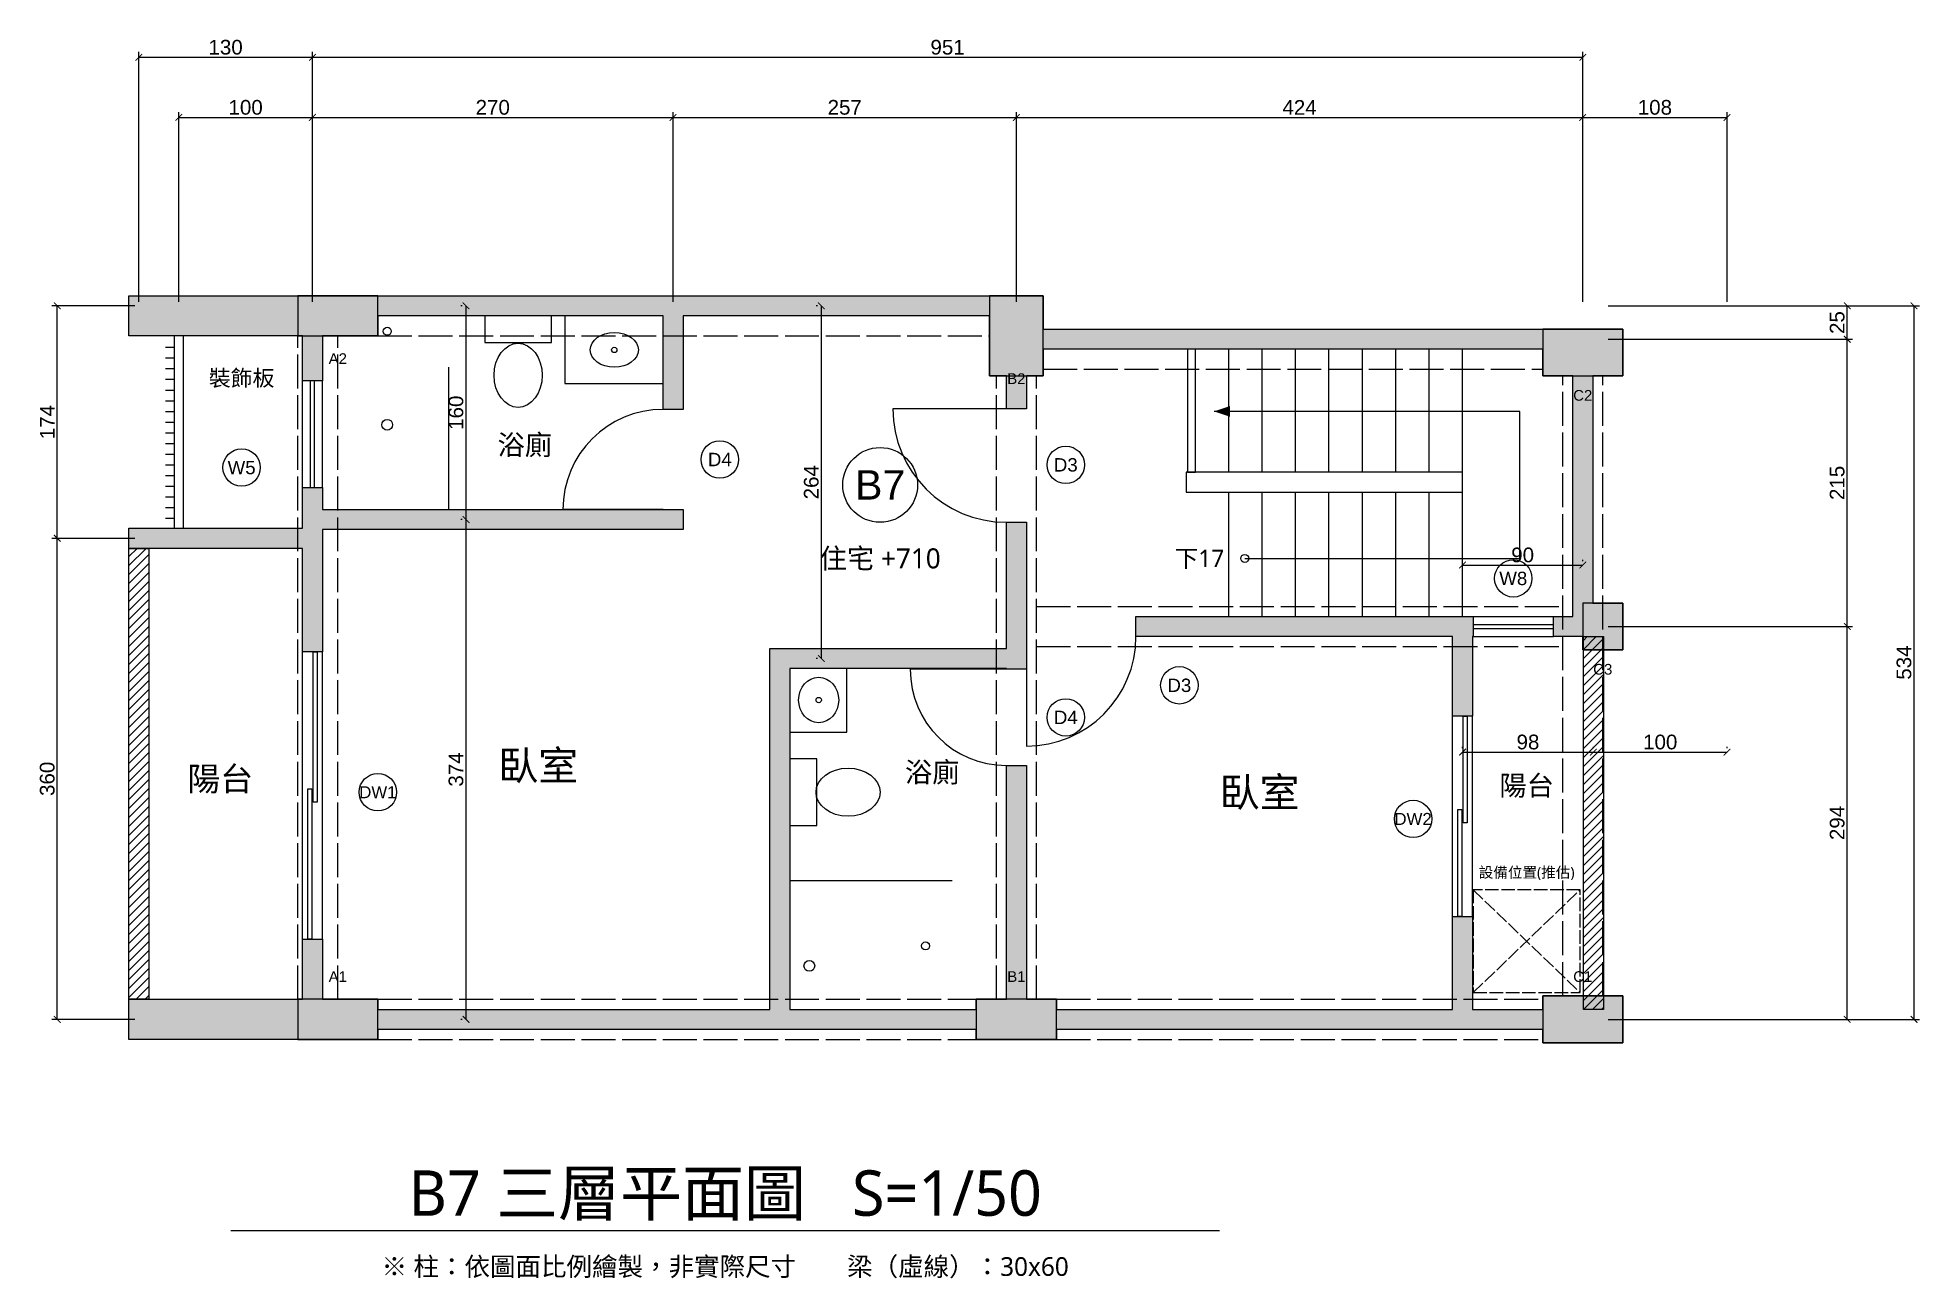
# Model space of a CAD drawing. Header units: centimetres. Extents: x -75 to 5344, y -456 to 775.
# Drawn here: x 3935 to 5344, y -194 to 735 of the extents above; entities that cross this region are included whole.
import ezdxf
from ezdxf.enums import TextEntityAlignment as Align

# ---------------------------------------------------------------- set-up
doc = ezdxf.new("R2010")
doc.units = ezdxf.units.CM
doc.header["$LTSCALE"] = 8
doc.linetypes.add('DASHED', pattern=[1.524, 1.27, -0.254])
for name, color, linetype in [('A-ANNO-DIMS', 1, 'Continuous'), ('A-ANNO-TAG', 2, 'Continuous'), ('A-ANNO-TEXT', 7, 'Continuous'), ('A-DOOR', 3, 'Continuous'), ('A-FIXT', 6, 'Continuous'), ('A-HIDDEN', 8, 'DASHED'), ('A-STAIR', 2, 'Continuous'), ('A-TITLE', 7, 'Continuous'), ('A-WALL', 7, 'Continuous'), ('A-WALL-LOW', 4, 'Continuous'), ('A-WALL-PATT', 8, 'Continuous'), ('A-WIND', 4, 'Continuous'), ('S-BEAM', 8, 'DASHED'), ('S-COLS', 7, 'Continuous'), ('S-COLS-PATT', 250, 'Continuous')]:
    doc.layers.add(name, color=color, linetype=linetype)
doc.styles.add('CHT', font='msjh.ttc')
doc.styles.add('DIMTXT', font='arial.ttf')
doc.dimstyles.new('ARCH_CM', dxfattribs={"dimtxt": 11, "dimasz": 5, "dimexe": 4, "dimexo": 3, "dimgap": 2, "dimtad": 1, "dimdec": 0, "dimtxsty": 'DIMTXT', "dimblk": 'ARCHTICK', "dimcen": 2.5, "dimclrd": 1, "dimclre": 1, "dimclrt": 7, "dimazin": 3, "dimtfac": 1, "dimtmove": 0, "dimatfit": 3})

msp = doc.modelspace()

# ---------------------------------------------------------------- texts
at = {"layer": 'A-ANNO-TAG', "style": 'DIMTXT'}
for s, height, p in [('D4', 10, (4446, 419)), ('W5', 10, (4088, 413)), ('D3', 10, (4705, 415)), ('W8', 10, (5040, 330)), ('D3', 10, (4790, 250)), ('D4', 10, (4705, 226)), ('DW1', 9, (4190, 170)), ('DW2', 9, (4965, 150))]:
    msp.add_text(s, height=height, dxfattribs=at).set_placement(p, align=Align.MIDDLE_CENTER)
at = {"layer": 'A-ANNO-TEXT'}
for s, height, style, p in [('裝飾板', 12, 'CHT', (4088, 480)), ('浴廁', 15, 'CHT', (4300, 430)), ('B7', 22, 'DIMTXT', (4566, 400)), ('住宅 +710', 15, 'CHT', (4566, 345)), ('臥室', 22, 'CHT', (4310, 190)), ('陽台', 18, 'CHT', (4072, 180)), ('浴廁', 15, 'CHT', (4605, 185)), ('臥室', 22, 'CHT', (4850, 170)), ('陽台', 15, 'CHT', (5050, 175))]:
    msp.add_text(s, height=height, dxfattribs=dict(at, style=style)).set_placement(p, align=Align.MIDDLE_CENTER)
at = {"layer": 'A-FIXT', "style": 'CHT'}
msp.add_text('設備位置(推估)', height=8, dxfattribs=at).set_placement((5050, 110), align=Align.MIDDLE_CENTER)
at = {"layer": 'A-STAIR', "style": 'CHT'}
msp.add_text('下17', height=13, dxfattribs=at).set_placement((4805, 345), align=Align.MIDDLE_CENTER)
at = {"layer": 'A-TITLE', "style": 'CHT'}
for s, height, p in [('B7 三層平面圖   S=1/50', 34, (4450, -130)), ('※ 柱：依圖面比例繪製，非實際尺寸\u3000\u3000梁（虛線）：30x60', 14, (4450, -185))]:
    msp.add_text(s, height=height, dxfattribs=at).set_placement(p, align=Align.MIDDLE_CENTER)
at = {"layer": 'S-COLS', "style": 'DIMTXT'}
for s, p in [('A2', (4160, 494.5)), ('B2', (4668, 479.5)), ('C2', (5092, 467)), ('C3', (5107, 262)), ('A1', (4160, 32)), ('B1', (4668, 32)), ('C1', (5092, 32))]:
    msp.add_text(s, height=8, dxfattribs=at).set_placement(p, align=Align.MIDDLE_CENTER)

# ---------------------------------------------------------------- blocks, each defined once
blk = doc.blocks.new('_ARCHTICK')
at = {"color": 0, "linetype": 'BYBLOCK', "const_width": 0.15}
blk.add_lwpolyline([(-0.5, -0.5), (0.5, 0.5)], dxfattribs=at)

# ---------------------------------------------------------------- dimensions: what is measured, and where the dimension line sits
at = {"layer": 'A-ANNO-DIMS'}
for base, p1, p2 in [((4011, 720), (4011, 534), (4141, 534)), ((4141, 720), (4141, 534), (5092, 534)), ((4041, 675), (4041, 534), (4141, 534)), ((4141, 675), (4141, 534), (4411, 534)), ((4411, 675), (4411, 534), (4668, 534)), ((4668, 675), (4668, 534), (5092, 534)), ((5092, 675), (5092, 534), (5200, 534)), ((5002, 340), (5002, 340), (5092, 340)), ((5002, 200), (5002, 200), (5100, 200)), ((5100, 200), (5100, 200), (5200, 200))]:
    msp.add_linear_dim(base=base, p1=p1, p2=p2, dimstyle='ARCH_CM', dxfattribs=at).render()
for base, p1, p2 in [((3950, 360), (4011, 360), (4011, 534)), ((4256, 374), (4256, 374), (4256, 534)), ((4522, 270), (4522, 270), (4522, 534)), ((5290, 509), (5108, 509), (5108, 534)), ((5340, 0), (5108, 0), (5108, 534)), ((5290, 294), (5108, 294), (5108, 509)), ((4256, 0), (4256, 0), (4256, 374)), ((3950, 0), (4011, 0), (4011, 360)), ((5290, 0), (5108, 0), (5108, 294))]:
    msp.add_linear_dim(base=base, p1=p1, p2=p2, angle=90, dimstyle='ARCH_CM', dxfattribs=at).render()

# ---------------------------------------------------------------- hatches: boundary and pattern name
at = {"layer": 'A-WALL-LOW'}
h = msp.add_hatch(dxfattribs=at)
h.set_pattern_fill('ANSI31', scale=1.5)
h.paths.add_polyline_path([(4003.5, 352.5), (4018.5, 352.5), (4018.5, 15), (4003.5, 15)])
h = msp.add_hatch(dxfattribs=at)
h.set_pattern_fill('ANSI31', scale=1.5)
h.paths.add_polyline_path([(5092.5, 286.5), (5107.5, 286.5), (5107.5, 7.5), (5092.5, 7.5)])
at = {"layer": 'A-WALL-PATT'}
for points in [[(4133.5, 511.5), (4003.5, 511.5), (4003.5, 541.5), (4688, 541.5), (4688, 516.5), (5122, 516.5), (5122, 481.5), (5099.5, 481.5), (5099.5, 311.5), (5122, 311.5), (5122, 276.5), (5092, 276.5), (5092, 286.5), (5070, 286.5), (5070, 301.5), (5084.5, 301.5), (5084.5, 481.5), (5062, 481.5), (5062, 501.5), (4688, 501.5), (4688, 481.5), (4675.5, 481.5), (4675.5, 457), (4660.5, 457), (4660.5, 481.5), (4648, 481.5), (4648, 526.5), (4418.5, 526.5), (4418.5, 456.5), (4403.5, 456.5), (4403.5, 526.5), (4190, 526.5), (4190, 511.5), (4148.5, 511.5), (4148.5, 478), (4133.5, 478)], [(4133.5, 352.5), (4003.5, 352.5), (4003.5, 367.5), (4133.5, 367.5), (4133.5, 398), (4148.5, 398), (4148.5, 381.5), (4418.5, 381.5), (4418.5, 366.5), (4148.5, 366.5), (4148.5, 275), (4133.5, 275)], [(4003.5, 15), (4133.5, 15), (4133.5, 60), (4148.5, 60), (4148.5, 15), (4190, 15), (4190, 7.5), (4483.5, 7.5), (4483.5, 277.5), (4660.5, 277.5), (4660.5, 372), (4675.5, 372), (4675.5, 262), (4660.5, 262), (4660.5, 262.5), (4498.5, 262.5), (4498.5, 7.5), (4638, 7.5), (4638, 15), (4660.5, 15), (4660.5, 190), (4675.5, 190), (4675.5, 15), (4698, 15), (4698, 7.5), (4994.5, 7.5), (4994.5, 77), (5009.5, 77), (5009.5, 7.5), (5062, 7.5), (5062, 17.5), (5122, 17.5), (5122, -17.5), (5062, -17.5), (5062, -7.5), (4698, -7.5), (4698, -15), (4638, -15), (4638, -7.5), (4190, -7.5), (4190, -15), (4003.5, -15)], [(5009.5, 286.5), (5009.5, 227), (4994.5, 227), (4994.5, 286.5), (4757.5, 286.5), (4757.5, 301.5), (5010, 301.5), (5010, 286.5)]]:
    msp.add_hatch(color=8, dxfattribs=at).paths.add_polyline_path(points)
at = {"layer": 'S-COLS-PATT'}
for points in [[(4130, 511.5), (4190, 511.5), (4190, 541.5), (4130, 541.5)], [(4648, 481.5), (4688, 481.5), (4688, 541.5), (4648, 541.5)], [(5062, 481.5), (5122, 481.5), (5122, 516.5), (5062, 516.5)], [(5092, 276.5), (5122, 276.5), (5122, 311.5), (5092, 311.5)], [(4130, -15), (4190, -15), (4190, 15), (4130, 15)], [(4638, -15), (4698, -15), (4698, 15), (4638, 15)], [(5062, -17.5), (5122, -17.5), (5122, 17.5), (5062, 17.5)]]:
    msp.add_hatch(color=250, dxfattribs=at).paths.add_polyline_path(points)

# ---------------------------------------------------------------- linework, layer by layer
at = {"layer": 'A-ANNO-TAG'}
for centre in [(4088, 413), (4446, 419), (4705, 415), (5040, 330), (4790, 250), (4705, 226), (4190, 170), (4965, 150)]:
    msp.add_circle(centre, 14, dxfattribs=at)
at = {"layer": 'A-ANNO-TEXT'}
msp.add_circle((4566, 400), 28, dxfattribs=at)
at = {"layer": 'A-DOOR'}
for p, q in [((4660.5, 457), (4575.5, 457)), ((4403.5, 381.5), (4328.5, 381.5)), ((4675.5, 286.5), (4675.5, 204.5)), ((4660.5, 262), (4588.5, 262))]:
    msp.add_line(p, q, dxfattribs=at)
for centre, radius, start, end in [((4403.5, 381.5), 75, 90, 180), ((4660.5, 457), 85, 180, 270), ((4675.5, 286.5), 82, 270, 0), ((4660.5, 262), 72, 180, 270)]:
    msp.add_arc(centre, radius, start, end, dxfattribs=at)
at = {"layer": 'A-FIXT'}
for p, q in [((4031, 503), (4037.5, 503)), ((4031, 495), (4037.5, 495)), ((4031, 487), (4037.5, 487)), ((4031, 479), (4037.5, 479)), ((4243, 381.5), (4243, 488)), ((4031, 471), (4037.5, 471)), ((4031, 463), (4037.5, 463)), ((4031, 455), (4037.5, 455)), ((4031, 447), (4037.5, 447)), ((4031, 439), (4037.5, 439)), ((4031, 431), (4037.5, 431)), ((4031, 423), (4037.5, 423)), ((4031, 415), (4037.5, 415)), ((4031, 407), (4037.5, 407)), ((4031, 399), (4037.5, 399)), ((4031, 391), (4037.5, 391)), ((4031, 383), (4037.5, 383)), ((4031, 375), (4037.5, 375)), ((4498.5, 104), (4620, 104))]:
    msp.add_line(p, q, dxfattribs=at)
for points in [[(4270, 506.5), (4320, 506.5), (4320, 526.5), (4270, 526.5)], [(4330, 476), (4403.5, 476), (4403.5, 526.5), (4330, 526.5)], [(4037.5, 367.5), (4044.5, 367.5), (4044.5, 511.5), (4037.5, 511.5)], [(4498.5, 215), (4541, 215), (4541, 262.5), (4498.5, 262.5)], [(4498.5, 145), (4518.5, 145), (4518.5, 195), (4498.5, 195)]]:
    msp.add_lwpolyline(points, close=True, dxfattribs=at)
for centre, radius in [((4197, 515), 3), ((4367, 501), 2), ((4197, 445), 4), ((4520, 239), 2), ((4600, 55), 3), ((4513, 40), 4)]:
    msp.add_circle(centre, radius, dxfattribs=at)
for centre, major_axis, ratio in [((4367, 501), (18, 0), 0.722222), ((4295, 482), (0, 24), 0.75), ((4520, 239), (0, 17), 0.882353), ((4542, 170), (24, 0), 0.75)]:
    msp.add_ellipse(centre, major_axis=major_axis, ratio=ratio, dxfattribs=at)
at = {"layer": 'A-HIDDEN'}
for p, q in [((5010, 20), (5090, 97)), ((5010, 97), (5090, 20))]:
    msp.add_line(p, q, dxfattribs=at)
msp.add_lwpolyline([(5010, 20), (5090, 20), (5090, 97), (5010, 97)], close=True, dxfattribs=at)
at = {"layer": 'A-STAIR'}
for p, q in [((4802, 409.5), (4802, 501.5)), ((4827, 409.5), (4827, 501.5)), ((4852, 409.5), (4852, 501.5)), ((4877, 409.5), (4877, 501.5)), ((4902, 409.5), (4902, 501.5)), ((4927, 409.5), (4927, 501.5)), ((4952, 409.5), (4952, 501.5)), ((4977, 409.5), (4977, 501.5)), ((5002, 301.5), (5002, 501.5)), ((5002, 409.5), (5002, 501.5)), ((4827, 301.5), (4827, 394.5)), ((4852, 301.5), (4852, 394.5)), ((4877, 301.5), (4877, 394.5)), ((4902, 301.5), (4902, 394.5)), ((4927, 301.5), (4927, 394.5)), ((4952, 301.5), (4952, 394.5)), ((4977, 301.5), (4977, 394.5)), ((5002, 301.5), (5002, 394.5))]:
    msp.add_line(p, q, dxfattribs=at)
for points in [[(4796, 409.5), (4802, 409.5), (4802, 501.5), (4796, 501.5)], [(4795, 394.5), (5002, 394.5), (5002, 409.5), (4795, 409.5)]]:
    msp.add_lwpolyline(points, close=True, dxfattribs=at)
msp.add_lwpolyline([(4839, 345), (5045, 345), (5045, 455), (4816, 455)], dxfattribs=at)
msp.add_circle((4839, 345), 3, dxfattribs=at)
msp.add_solid([(4816, 455), (4828, 451), (4828, 459)], dxfattribs=at)
at = {"layer": 'A-TITLE'}
msp.add_line((4080, -158), (4820, -158), dxfattribs=at)
at = {"layer": 'A-WALL'}
for points in [[(4133.5, 511.5), (4003.5, 511.5), (4003.5, 541.5), (4688, 541.5), (4688, 516.5), (5122, 516.5), (5122, 481.5), (5099.5, 481.5), (5099.5, 311.5), (5122, 311.5), (5122, 276.5), (5092, 276.5), (5092, 286.5), (5070, 286.5), (5070, 301.5), (5084.5, 301.5), (5084.5, 481.5), (5062, 481.5), (5062, 501.5), (4688, 501.5), (4688, 481.5), (4675.5, 481.5), (4675.5, 457), (4660.5, 457), (4660.5, 481.5), (4648, 481.5), (4648, 526.5), (4418.5, 526.5), (4418.5, 456.5), (4403.5, 456.5), (4403.5, 526.5), (4190, 526.5), (4190, 511.5), (4148.5, 511.5), (4148.5, 478), (4133.5, 478)], [(4133.5, 352.5), (4003.5, 352.5), (4003.5, 367.5), (4133.5, 367.5), (4133.5, 398), (4148.5, 398), (4148.5, 381.5), (4418.5, 381.5), (4418.5, 366.5), (4148.5, 366.5), (4148.5, 275), (4133.5, 275)], [(4003.5, 15), (4133.5, 15), (4133.5, 60), (4148.5, 60), (4148.5, 15), (4190, 15), (4190, 7.5), (4483.5, 7.5), (4483.5, 277.5), (4660.5, 277.5), (4660.5, 372), (4675.5, 372), (4675.5, 262), (4660.5, 262), (4660.5, 262.5), (4498.5, 262.5), (4498.5, 7.5), (4638, 7.5), (4638, 15), (4660.5, 15), (4660.5, 190), (4675.5, 190), (4675.5, 15), (4698, 15), (4698, 7.5), (4994.5, 7.5), (4994.5, 77), (5009.5, 77), (5009.5, 7.5), (5062, 7.5), (5062, 17.5), (5122, 17.5), (5122, -17.5), (5062, -17.5), (5062, -7.5), (4698, -7.5), (4698, -15), (4638, -15), (4638, -7.5), (4190, -7.5), (4190, -15), (4003.5, -15)], [(5009.5, 286.5), (5009.5, 227), (4994.5, 227), (4994.5, 286.5), (4757.5, 286.5), (4757.5, 301.5), (5010, 301.5), (5010, 286.5)]]:
    msp.add_lwpolyline(points, close=True, dxfattribs=at)
at = {"layer": 'A-WALL-LOW'}
for points in [[(4003.5, 352.5), (4018.5, 352.5), (4018.5, 15), (4003.5, 15)], [(5092.5, 286.5), (5107.5, 286.5), (5107.5, 7.5), (5092.5, 7.5)]]:
    msp.add_lwpolyline(points, close=True, dxfattribs=at)
at = {"layer": 'A-WIND'}
for p, q in [((4133.5, 398), (4133.5, 478)), ((4139.5, 398), (4139.5, 478)), ((4142.5, 398), (4142.5, 478)), ((4148.5, 398), (4148.5, 478)), ((5010, 301.5), (5070, 301.5)), ((5010, 295.5), (5070, 295.5)), ((5010, 292.5), (5070, 292.5)), ((5010, 286.5), (5070, 286.5)), ((4133.5, 60), (4133.5, 275)), ((4148.5, 60), (4148.5, 275)), ((4994.5, 77), (4994.5, 227)), ((5009.5, 77), (5009.5, 227))]:
    msp.add_line(p, q, dxfattribs=at)
for points in [[(4141.5, 162.5), (4141.5, 275), (4144.5, 275), (4144.5, 162.5)], [(5002.5, 147), (5002.5, 227), (5005.5, 227), (5005.5, 147)], [(4137.5, 60), (4137.5, 172.5), (4140.5, 172.5), (4140.5, 60)], [(4998.5, 77), (4998.5, 157), (5001.5, 157), (5001.5, 77)]]:
    msp.add_lwpolyline(points, close=True, dxfattribs=at)
at = {"layer": 'S-BEAM', "ltscale": 2.5}
for p, q in [((4190, 541.5), (4648, 541.5)), ((4130, 15), (4130, 511.5)), ((4160, 15), (4160, 511.5)), ((4190, 511.5), (4648, 511.5)), ((4688, 516.5), (5062, 516.5)), ((4653, 15), (4653, 481.5)), ((4683, 15), (4683, 481.5)), ((4688, 486.5), (5062, 486.5)), ((5077, 17.5), (5077, 481.5)), ((5107, 17.5), (5107, 481.5)), ((4683, 309), (5077, 309)), ((4683, 279), (5077, 279)), ((4190, 15), (4638, 15)), ((4698, 15), (5062, 15)), ((4190, -15), (4638, -15)), ((4698, -15), (5062, -15))]:
    msp.add_line(p, q, dxfattribs=at)
at = {"layer": 'S-COLS'}
for points in [[(4130, 511.5), (4190, 511.5), (4190, 541.5), (4130, 541.5)], [(4648, 481.5), (4688, 481.5), (4688, 541.5), (4648, 541.5)], [(5062, 481.5), (5122, 481.5), (5122, 516.5), (5062, 516.5)], [(5092, 276.5), (5122, 276.5), (5122, 311.5), (5092, 311.5)], [(4130, -15), (4190, -15), (4190, 15), (4130, 15)], [(4638, -15), (4698, -15), (4698, 15), (4638, 15)], [(5062, -17.5), (5122, -17.5), (5122, 17.5), (5062, 17.5)]]:
    msp.add_lwpolyline(points, close=True, dxfattribs=at)

msp.set_redraw_order([(e.dxf.handle, doc.entitydb.next_handle()) for e in msp.query("TEXT MTEXT ATTDEF DIMENSION ARC_DIMENSION")])  # texts and dimensions are drawn at this point

doc.saveas('drawing.dxf')
